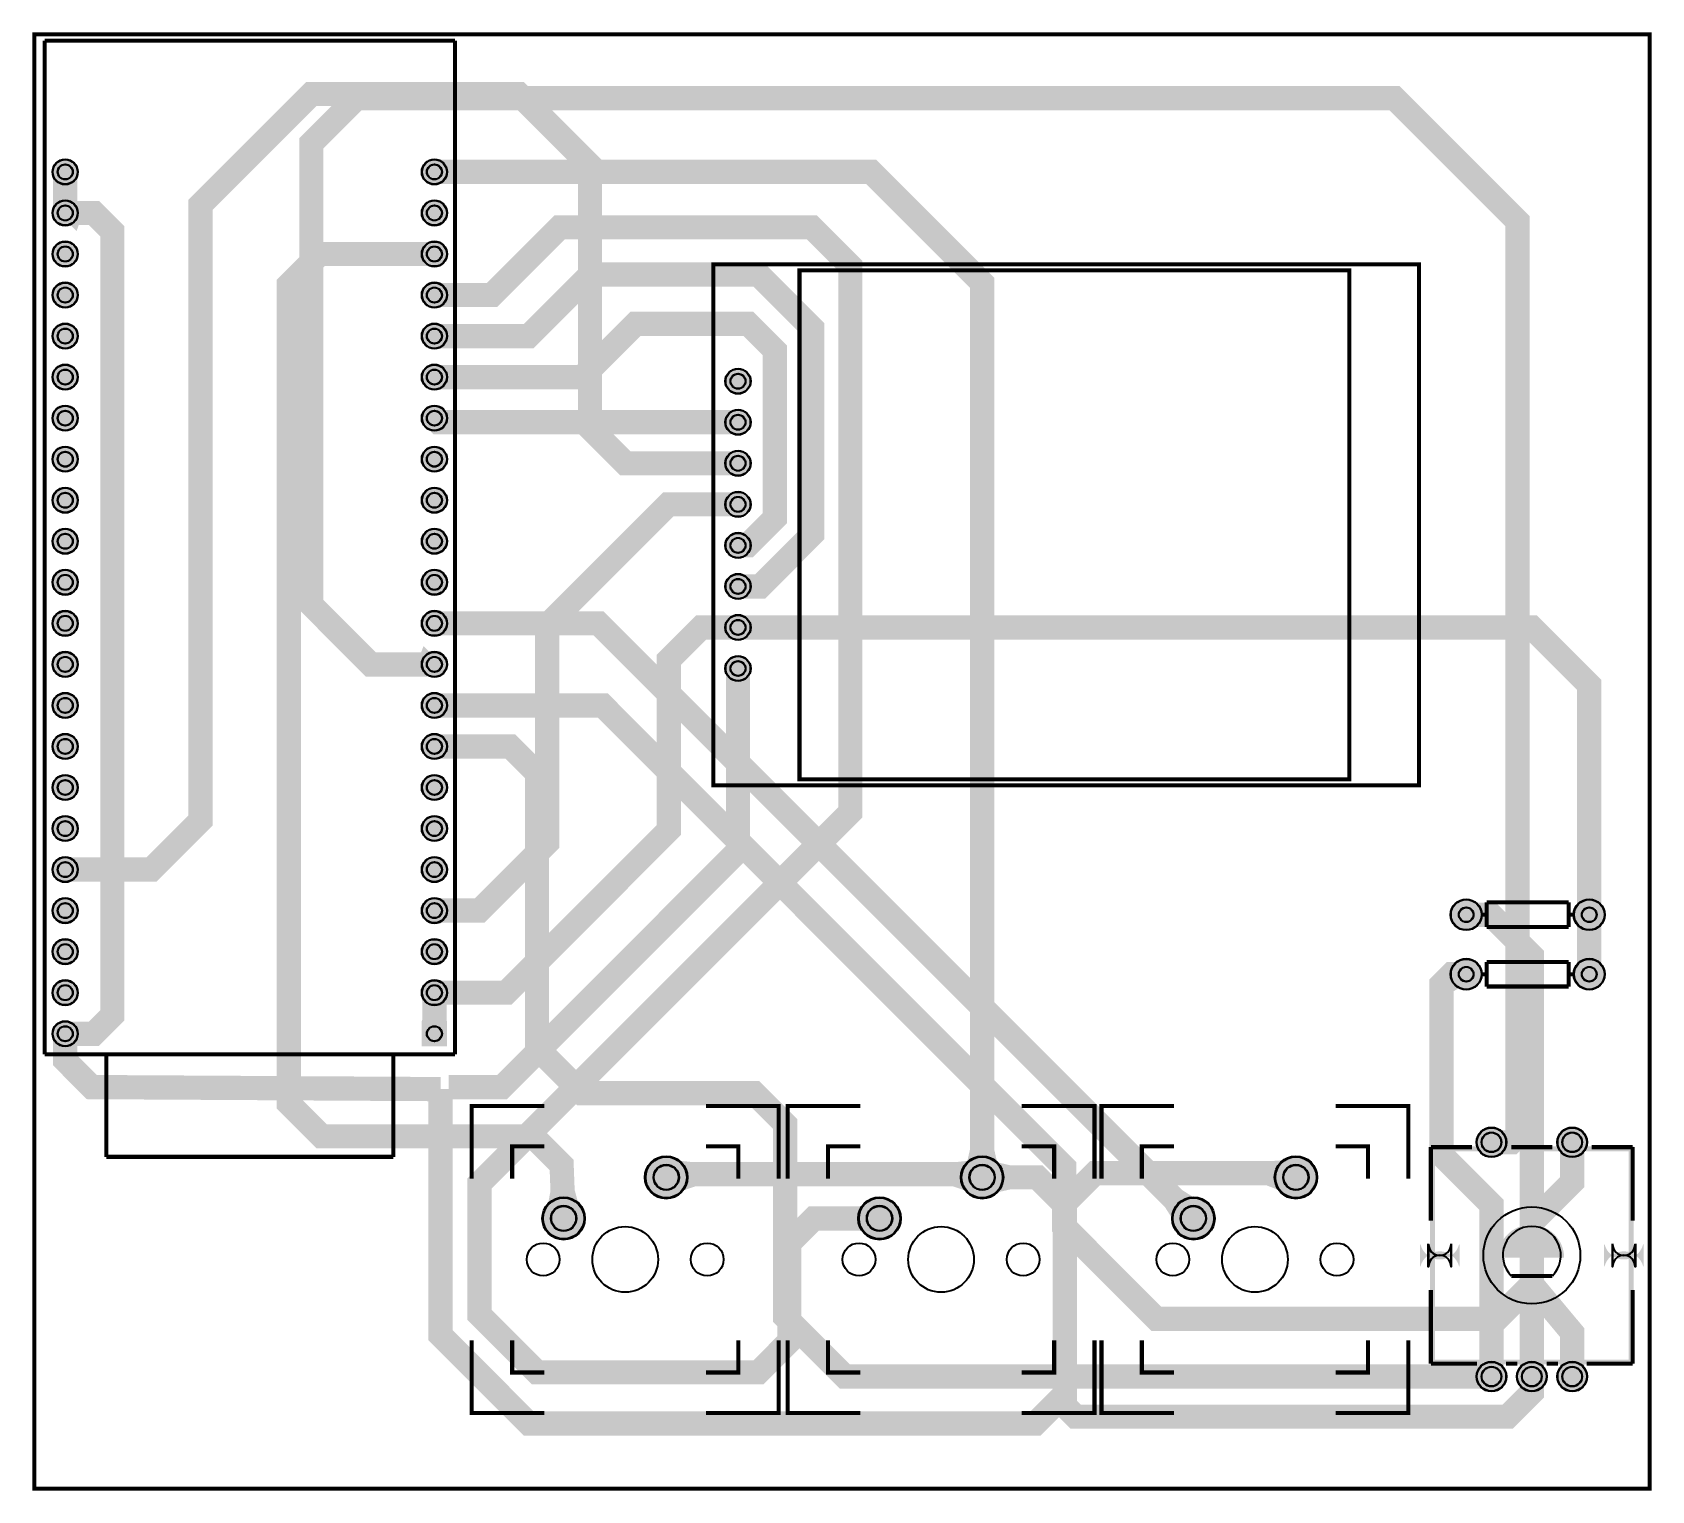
# Model space of a CAD drawing. Header units: millimetres. Extents: x -3 to 97, y -90 to 0.
import ezdxf

# ---------------------------------------------------------------- set-up
doc = ezdxf.new("R2010")
doc.units = ezdxf.units.MM
for name, color, linetype, true_color in [('BoardOutLine', 7, 'Continuous', 0xff00ff), ('BottomLayer', 7, 'Continuous', 0x0000ff), ('BottomSolderMaskLayer', 7, 'Continuous', 0xaa00ff), ('Document', 7, 'Continuous', 0xffffff), ('Multi-Layer', 7, 'Continuous', 0xc0c0c0), ('TopLayer', 7, 'Continuous', 0xff0000), ('TopSilkLayer', 7, 'Continuous', 0xffcc00), ('TopSolderMaskLayer', 7, 'Continuous', 0x800080)]:
    doc.layers.add(name, color=color, linetype=linetype, true_color=true_color)

msp = doc.modelspace()

# ---------------------------------------------------------------- hatches: boundary and pattern name
at = {"layer": 'BottomLayer'}
for points in [[(20.959027178054384, -14.160528321056631), (20.959027178054384, -13.017526035052015), (20.425626111252086, -12.83902717805438), (20.425626111252086, -14.339027178054266)], [(39.75506477012959, -27.11455422910842), (39.75506477012959, -25.97155194310392), (39.221663703327295, -25.79305308610617), (39.221663703327295, -27.29305308610617)], [(21.967058674117425, -37.02057404114805), (21.967058674117425, -35.87757175514355), (22.500459740919496, -35.6990728981458), (22.500459740919496, -37.1990728981458)], [(40.763096266192406, -37.274574549149065), (40.763096266192406, -36.13157226314456), (41.296497332994704, -35.953073406146814), (41.296497332994704, -37.453073406146814)], [(21.967058674117425, -42.10058420116843), (21.967058674117425, -40.957581915163814), (22.500459740919496, -40.77908305816618), (22.500459740919496, -42.279083058166066)], [(21.967058674117425, -44.64058928117856), (21.967058674117425, -43.49758699517395), (22.500459740919496, -43.31908813817631), (22.500459740919496, -44.8190881381762)], [(-0.8929870459741096, -52.260604521209075), (-0.8929870459741096, -51.11760223520446), (-0.3595859791719249, -50.93910337820671), (-0.3595859791719249, -52.43910337820671)], [(85.96579121158243, -55.18796037592074), (85.96579121158243, -53.778257556515086), (86.62365252730524, -53.73310896621797), (86.62365252730524, -55.233108966217856)], [(93.66903733807453, -53.86148844297679), (92.25933451866922, -53.86148844297679), (92.21418592837176, -53.20362712725432), (93.71418592837199, -53.20362712725432)], [(93.66903733807453, -55.10472948945903), (92.25933451866922, -55.10472948945903), (92.21418592837176, -55.76259080518162), (93.71418592837199, -55.76259080518162)], [(93.66903733807453, -57.54449580899154), (92.25933451866922, -57.54449580899154), (92.21418592837176, -56.88663449326896), (93.71418592837199, -56.88663449326896)], [(30.383632207264327, -72.40300228600461), (28.48004064008137, -72.47635763271524), (28.648161036322108, -71.58021590043177), (30.14704851409715, -71.52245872491744)], [(68.53269494538995, -72.01156972313947), (67.18575819151647, -73.35871221742445), (66.70026924053855, -72.58693929387869), (67.76084836169662, -71.52619761239521)], [(92.5828854457709, -82.4733756667514), (91.23288798577596, -82.4741960883922), (91.15750317500647, -81.84424180848362), (92.65750317500647, -81.84332994665988)], [(86.31347218694441, -82.39371856743719), (86.3126543053088, -83.7437185674371), (85.6826085852174, -83.81833629667256), (85.68351790703582, -82.31833629667256)]]:
    msp.add_hatch(color=256, dxfattribs=at).paths.add_polyline_path(points)
at = {"layer": 'BottomSolderMaskLayer'}
for points in [[(-2.184404368808666, -8.509017018034001, 1), (-0.6096012192023663, -8.509017018034001, 1)], [(20.675641351282643, -8.509017018034001, 1), (22.25044450088894, -8.509017018034001, 1)], [(-2.184404368808666, -11.049022098044134, 1), (-0.6096012192023663, -11.049022098044134, 1)], [(20.675641351282643, -11.049022098044134, 1), (22.25044450088894, -11.049022098044134, 1)], [(-2.184404368808666, -13.58902717805438, 1), (-0.6096012192023663, -13.58902717805438, 1)], [(20.675641351282643, -13.58902717805438, 1), (22.25044450088894, -13.58902717805438, 1)], [(-2.184404368808666, -16.129032258064512, 1), (-0.6096012192023663, -16.129032258064512, 1)], [(20.675641351282643, -16.129032258064512, 1), (22.25044450088894, -16.129032258064512, 1)], [(-2.184404368808666, -18.669037338074645, 1), (-0.6096012192023663, -18.669037338074645, 1)], [(20.675641351282643, -18.669037338074645, 1), (22.25044450088894, -18.669037338074645, 1)], [(-2.184404368808666, -21.209042418084778, 1), (-0.6096012192023663, -21.209042418084778, 1)], [(20.675641351282643, -21.209042418084778, 1), (22.25044450088894, -21.209042418084778, 1)], [(39.47167894335785, -21.46304292608579, 1), (41.04648209296415, -21.46304292608579, 1)], [(-2.184404368808666, -23.749047498095024, 1), (-0.6096012192023663, -23.749047498095024, 1)], [(20.675641351282643, -23.749047498095024, 1), (22.25044450088894, -23.749047498095024, 1)], [(39.47167894335785, -24.003048006096037, 1), (41.04648209296415, -24.003048006096037, 1)], [(-2.184404368808666, -26.289052578105156, 1), (-0.6096012192023663, -26.289052578105156, 1)], [(20.675641351282643, -26.289052578105156, 1), (22.25044450088894, -26.289052578105156, 1)], [(39.47167894335785, -26.54305308610617, 1), (41.04648209296415, -26.54305308610617, 1)], [(-2.184404368808666, -28.82905765811529, 1), (-0.6096012192023663, -28.82905765811529, 1)], [(20.675641351282643, -28.82905765811529, 1), (22.25044450088894, -28.82905765811529, 1)], [(39.47167894335785, -29.083058166116302, 1), (41.04648209296415, -29.083058166116302, 1)], [(-2.184404368808666, -31.36906273812542, 1), (-0.6096012192023663, -31.36906273812542, 1)], [(20.675641351282643, -31.36906273812542, 1), (22.25044450088894, -31.36906273812542, 1)], [(39.47167894335785, -31.623063246126435, 1), (41.04648209296415, -31.623063246126435, 1)], [(-2.184404368808666, -33.90906781813567, 1), (-0.6096012192023663, -33.90906781813567, 1)], [(20.675641351282643, -33.90906781813567, 1), (22.25044450088894, -33.90906781813567, 1)], [(39.47167894335785, -34.16306832613668, 1), (41.04648209296415, -34.16306832613668, 1)], [(-2.184404368808666, -36.4490728981458, 1), (-0.6096012192023663, -36.4490728981458, 1)], [(20.675641351282643, -36.4490728981458, 1), (22.25044450088894, -36.4490728981458, 1)], [(39.47167894335785, -36.703073406146814, 1), (41.04648209296415, -36.703073406146814, 1)], [(-2.184404368808666, -38.98907797815593, 1), (-0.6096012192023663, -38.98907797815593, 1)], [(20.675641351282643, -38.98907797815593, 1), (22.25044450088894, -38.98907797815593, 1)], [(39.47167894335785, -39.243078486156946, 1), (41.04648209296415, -39.243078486156946, 1)], [(-2.184404368808666, -41.529083058166066, 1), (-0.6096012192023663, -41.529083058166066, 1)], [(20.675641351282643, -41.529083058166066, 1), (22.25044450088894, -41.529083058166066, 1)], [(-2.184404368808666, -44.06908813817631, 1), (-0.6096012192023663, -44.06908813817631, 1)], [(20.675641351282643, -44.06908813817631, 1), (22.25044450088894, -44.06908813817631, 1)], [(-2.184404368808666, -46.609093218186445, 1), (-0.6096012192023663, -46.609093218186445, 1)], [(20.675641351282643, -46.609093218186445, 1), (22.25044450088894, -46.609093218186445, 1)], [(-2.184404368808666, -49.14909829819658, 1), (-0.6096012192023663, -49.14909829819658, 1)], [(20.675641351282643, -49.14909829819658, 1), (22.25044450088894, -49.14909829819658, 1)], [(-2.184404368808666, -51.68910337820671, 1), (-0.6096012192023663, -51.68910337820671, 1)], [(20.675641351282643, -51.68910337820671, 1), (22.25044450088894, -51.68910337820671, 1)], [(-2.184404368808666, -54.229108458216956, 1), (-0.6096012192023663, -54.229108458216956, 1)], [(20.675641351282643, -54.229108458216956, 1), (22.25044450088894, -54.229108458216956, 1)], [(84.3789687579375, -54.48310896621797, 1), (86.30937261874523, -54.48310896621797, 1)], [(91.99898399796812, -54.48310896621797, 1), (93.92938785877585, -54.48310896621797, 1)], [(-2.184404368808666, -56.76911353822709, 1), (-0.6096012192023663, -56.76911353822709, 1)], [(20.675641351282643, -56.76911353822709, 1), (22.25044450088894, -56.76911353822709, 1)], [(84.3789687579375, -58.166116332232605, 1), (86.30937261874523, -58.166116332232605, 1)], [(91.99898399796812, -58.166116332232605, 1), (93.92938785877585, -58.166116332232605, 1)], [(-2.184404368808666, -59.30911861823722, 1), (-0.6096012192023663, -59.30911861823722, 1)], [(20.675641351282643, -59.30911861823722, 1), (22.25044450088894, -59.30911861823722, 1)], [(-2.184404368808666, -61.849123698247354, 1), (-0.6096012192023663, -61.849123698247354, 1)], [(22.250418254169745, -62.63647277961218), (20.675615104563576, -62.63647277961218), (20.675615104563576, -61.06166963000601), (22.250418254169745, -61.06166963000601)], [(85.9829057658117, -68.5692151384302, 1), (87.83370586741191, -68.5692151384302, 1)], [(90.98290576581147, -68.5692151384302, 1), (92.83370586741168, -68.5692151384302, 1)], [(34.49326898653793, -70.73914147828293, 1), (37.134874269748494, -70.73914147828293, 1)], [(54.05130810261629, -70.73914147828293, 1), (56.692913385826856, -70.73914147828293, 1)], [(73.48234696469397, -70.73914147828293, 1), (76.12395224790454, -70.73914147828293, 1)], [(28.143256286512482, -73.27914655829306, 1), (30.78486156972305, -73.27914655829306, 1)], [(47.701295402590844, -73.27914655829306, 1), (50.34290068580141, -73.27914655829306, 1)], [(67.13233426466853, -73.27914655829306, 1), (69.7739395478791, -73.27914655829306, 1)], [(84.93355346710702, -74.85985722497765, -0.7853981633974483), (82.48275336550681, -74.85985722497765), (82.48275336550681, -76.27857305188297, -0.7853981633974483), (84.93355346710702, -76.27857305188297)], [(96.33360426720857, -74.85985722497765, -0.7853981633974483), (93.88280416560836, -74.85985722497765), (93.88280416560836, -76.27857305188297, -0.7853981633974483), (96.33360426720857, -76.27857305188297)], [(85.9829057658117, -83.06908813817631, 1), (87.83370586741191, -83.06908813817631, 1)], [(88.48277876555747, -83.06908813817631, 1), (90.33357886715768, -83.06908813817631, 1)], [(90.98290576581147, -83.06908813817631, 1), (92.83370586741168, -83.06908813817631, 1)]]:
    msp.add_hatch(color=256, dxfattribs=at).paths.add_polyline_path(points)
at = {"layer": 'Document'}
for points in [[(83.10817881635762, -68.8191516383032), (95.70817881635776, -68.8191516383032), (95.70817881635776, -69.11915163830326), (83.10817881635762, -69.11915163830326)], [(83.10817881635762, -69.11915163830326), (83.10817881635762, -82.3191516383032), (83.40817881635758, -82.3191516383032), (83.40817881635758, -69.11915163830326)], [(95.70817881635776, -69.11915163830326), (95.70817881635776, -82.3191516383032), (95.4081788163578, -82.3191516383032), (95.4081788163578, -69.11915163830326)], [(87.30817881635767, -75.71915163830329), (87.30921090447191, -75.65410937463218), (87.3123061295903, -75.58913260300733), (87.31746137508276, -75.52428674952967), (87.32467145005467, -75.45963710847695), (87.33392909457098, -75.39524877655788), (87.34522498696901, -75.33118658736441), (87.35854775324242, -75.26751504609092), (87.37388397849486, -75.20429826458201), (87.39121822044785, -75.1415998967783), (87.41053302498881, -75.07948307462141), (87.43180894374655, -75.01801034448556), (87.45502455367478, -74.95724360419956), (87.48015647862167, -74.89724404071978), (87.50717941287007, -74.83807206852043), (87.53606614661498, -74.7797872687621), (87.56678759336455, -74.72244832929732), (87.59931281922582, -74.66611298557768), (87.63360907405377, -74.61083796251921), (87.66964182442644, -74.55667891738449), (87.70737478841875, -74.50369038374117), (87.74676997213487, -74.45192571655093), (87.78778770796362, -74.4014370384458), (87.8303866945223, -74.3522751872448), (87.87452403824227, -74.3044896647649), (87.92015529655964, -74.25812858697657), (87.96723452266542, -74.21323863555529), (88.0157143117699, -74.16986501087695), (88.06554584883429, -74.12805138650515), (88.11667895772553, -74.08783986521507), (88.16906215173663, -74.04927093660001), (88.22264268543199, -74.01238343630189), (88.277366607756, -73.97721450690676), (88.33317881635753, -73.94379956054513), (88.39002311307377, -73.91217224323566), (88.44784226051593, -73.88236440100604), (88.50657803970375, -73.85440604782639), (88.56617130868676, -73.82832533538885), (88.62656206209408, -73.80414852475974), (88.68768949155697, -73.78189995993819), (88.74949204693462, -73.76160204334292), (88.81190749829307, -73.7432752132554), (88.8748729985632, -73.72693792323992), (88.9383251468239, -73.71260662356292), (89.00220005214032, -73.70029574462819), (89.0664333978973, -73.69001768244732), (89.13096050656054, -73.68178278615767), (89.19571640480103, -73.67559934760175), (89.26063588891907, -73.67147359297815), (89.32565359049613, -73.66940967657183), (89.39070404221889, -73.66940967657183), (89.45572174379618, -73.67147359297815), (89.52064122791398, -73.67559934760175), (89.5853971261547, -73.68178278615767), (89.64992423481795, -73.69001768244732), (89.71415758057469, -73.70029574462819), (89.77803248589134, -73.71260662356292), (89.84148463415181, -73.72693792323992), (89.90445013442218, -73.7432752132554), (89.96686558578062, -73.7616020433428), (90.02866814115828, -73.78189995993819), (90.08979557062094, -73.80414852475974), (90.15018632402848, -73.82832533538885), (90.20977959301149, -73.85440604782639), (90.26851537219932, -73.88236440100604), (90.32633451964148, -73.91217224323566), (90.38317881635771, -73.94379956054513), (90.43899102495902, -73.97721450690676), (90.49371494728325, -74.01238343630189), (90.54729548097839, -74.04927093660001), (90.59967867498972, -74.08783986521507), (90.65081178388095, -74.12805138650515), (90.70064332094535, -74.16986501087695), (90.74912311004982, -74.21323863555529), (90.7962023361556, -74.25812858697645), (90.84183359447297, -74.3044896647649), (90.88597093819294, -74.3522751872448), (90.9285699247514, -74.4014370384458), (90.96958766058015, -74.45192571655093), (91.00898284429627, -74.50369038374117), (91.04671580828881, -74.55667891738449), (91.08274855866148, -74.61083796251921), (91.1170448134892, -74.66611298557768), (91.14957003935069, -74.72244832929721), (91.18029148610003, -74.77978726876199), (91.20917821984517, -74.83807206852043), (91.23620115409335, -74.89724404071967), (91.26133307904047, -74.95724360419956), (91.2845486889687, -75.01801034448556), (91.30582460772644, -75.07948307462141), (91.32513941226716, -75.1415998967783), (91.34247365422016, -75.20429826458201), (91.35780987947282, -75.26751504609081), (91.37113264574623, -75.3311865873643), (91.38242853814404, -75.39524877655788), (91.39168618266058, -75.45963710847695), (91.39889625763249, -75.52428674952967), (91.40405150312495, -75.58913260300722), (91.40714672824333, -75.65410937463218), (91.40817881635758, -75.71915163830329)], [(83.40817881635758, -82.3191516383032), (95.4081788163578, -82.3191516383032), (95.4081788163578, -82.01915163830324), (83.40817881635758, -82.01915163830324)]]:
    msp.add_hatch(color=256, dxfattribs=at).paths.add_polyline_path(points)
at = {"layer": 'Multi-Layer'}
for points in [[(-2.1590043180085643, -8.509017018034001, 1), (-0.635001270002468, -8.509017018034001, 1)], [(20.701041402082744, -8.509017018034001, 1), (22.225044450088838, -8.509017018034001, 1)], [(-2.1590043180085643, -11.049022098044134, 1), (-0.635001270002468, -11.049022098044134, 1)], [(20.701041402082744, -11.049022098044134, 1), (22.225044450088838, -11.049022098044134, 1)], [(-2.1590043180085643, -13.58902717805438, 1), (-0.635001270002468, -13.58902717805438, 1)], [(20.701041402082744, -13.58902717805438, 1), (22.225044450088838, -13.58902717805438, 1)], [(-2.1590043180085643, -16.129032258064512, 1), (-0.635001270002468, -16.129032258064512, 1)], [(20.701041402082744, -16.129032258064512, 1), (22.225044450088838, -16.129032258064512, 1)], [(-2.1590043180085643, -18.669037338074645, 1), (-0.635001270002468, -18.669037338074645, 1)], [(20.701041402082744, -18.669037338074645, 1), (22.225044450088838, -18.669037338074645, 1)], [(-2.1590043180085643, -21.209042418084778, 1), (-0.635001270002468, -21.209042418084778, 1)], [(20.701041402082744, -21.209042418084778, 1), (22.225044450088838, -21.209042418084778, 1)], [(39.49707899415795, -21.46304292608579, 1), (41.021082042164046, -21.46304292608579, 1)], [(-2.1590043180085643, -23.749047498095024, 1), (-0.635001270002468, -23.749047498095024, 1)], [(20.701041402082744, -23.749047498095024, 1), (22.225044450088838, -23.749047498095024, 1)], [(39.49707899415795, -24.003048006096037, 1), (41.021082042164046, -24.003048006096037, 1)], [(-2.1590043180085643, -26.289052578105156, 1), (-0.635001270002468, -26.289052578105156, 1)], [(20.701041402082744, -26.289052578105156, 1), (22.225044450088838, -26.289052578105156, 1)], [(39.49707899415795, -26.54305308610617, 1), (41.021082042164046, -26.54305308610617, 1)], [(-2.1590043180085643, -28.82905765811529, 1), (-0.635001270002468, -28.82905765811529, 1)], [(20.701041402082744, -28.82905765811529, 1), (22.225044450088838, -28.82905765811529, 1)], [(39.49707899415795, -29.083058166116302, 1), (41.021082042164046, -29.083058166116302, 1)], [(-2.1590043180085643, -31.36906273812542, 1), (-0.635001270002468, -31.36906273812542, 1)], [(20.701041402082744, -31.36906273812542, 1), (22.225044450088838, -31.36906273812542, 1)], [(39.49707899415795, -31.623063246126435, 1), (41.021082042164046, -31.623063246126435, 1)], [(-2.1590043180085643, -33.90906781813567, 1), (-0.635001270002468, -33.90906781813567, 1)], [(20.701041402082744, -33.90906781813567, 1), (22.225044450088838, -33.90906781813567, 1)], [(39.49707899415795, -34.16306832613668, 1), (41.021082042164046, -34.16306832613668, 1)], [(-2.1590043180085643, -36.4490728981458, 1), (-0.635001270002468, -36.4490728981458, 1)], [(20.701041402082744, -36.4490728981458, 1), (22.225044450088838, -36.4490728981458, 1)], [(39.49707899415795, -36.703073406146814, 1), (41.021082042164046, -36.703073406146814, 1)], [(-2.1590043180085643, -38.98907797815593, 1), (-0.635001270002468, -38.98907797815593, 1)], [(20.701041402082744, -38.98907797815593, 1), (22.225044450088838, -38.98907797815593, 1)], [(39.49707899415795, -39.243078486156946, 1), (41.021082042164046, -39.243078486156946, 1)], [(-2.1590043180085643, -41.529083058166066, 1), (-0.635001270002468, -41.529083058166066, 1)], [(20.701041402082744, -41.529083058166066, 1), (22.225044450088838, -41.529083058166066, 1)], [(-2.1590043180085643, -44.06908813817631, 1), (-0.635001270002468, -44.06908813817631, 1)], [(20.701041402082744, -44.06908813817631, 1), (22.225044450088838, -44.06908813817631, 1)], [(-2.1590043180085643, -46.609093218186445, 1), (-0.635001270002468, -46.609093218186445, 1)], [(20.701041402082744, -46.609093218186445, 1), (22.225044450088838, -46.609093218186445, 1)], [(-2.1590043180085643, -49.14909829819658, 1), (-0.635001270002468, -49.14909829819658, 1)], [(20.701041402082744, -49.14909829819658, 1), (22.225044450088838, -49.14909829819658, 1)], [(-2.1590043180085643, -51.68910337820671, 1), (-0.635001270002468, -51.68910337820671, 1)], [(20.701041402082744, -51.68910337820671, 1), (22.225044450088838, -51.68910337820671, 1)], [(-2.1590043180085643, -54.229108458216956, 1), (-0.635001270002468, -54.229108458216956, 1)], [(20.701041402082744, -54.229108458216956, 1), (22.225044450088838, -54.229108458216956, 1)], [(84.4043688087376, -54.48310896621797, 1), (86.28397256794513, -54.48310896621797, 1)], [(92.02438404876823, -54.48310896621797, 1), (93.90398780797575, -54.48310896621797, 1)], [(-2.1590043180085643, -56.76911353822709, 1), (-0.635001270002468, -56.76911353822709, 1)], [(20.701041402082744, -56.76911353822709, 1), (22.225044450088838, -56.76911353822709, 1)], [(84.4043688087376, -58.166116332232605, 1), (86.28397256794513, -58.166116332232605, 1)], [(92.02438404876823, -58.166116332232605, 1), (93.90398780797575, -58.166116332232605, 1)], [(-2.1590043180085643, -59.30911861823722, 1), (-0.635001270002468, -59.30911861823722, 1)], [(20.701041402082744, -59.30911861823722, 1), (22.225044450088838, -59.30911861823722, 1)], [(-2.1590043180085643, -61.849123698247354, 1), (-0.635001270002468, -61.849123698247354, 1)], [(22.2250190500381, -62.61107442214882), (20.70101600203202, -62.61107442214882), (20.70101600203202, -61.08707137414274), (22.2250190500381, -61.08707137414274)], [(86.0083058166118, -68.5692151384302, 1), (87.8083058166118, -68.5692151384302, 1)], [(91.00830581661157, -68.5692151384302, 1), (92.80830581661158, -68.5692151384302, 1)], [(34.54406908813813, -70.73914147828293, 1), (37.08407416814829, -70.73914147828293, 1)], [(54.10210820421649, -70.73914147828293, 1), (56.64211328422665, -70.73914147828293, 1)], [(73.53314706629418, -70.73914147828293, 1), (76.07315214630434, -70.73914147828293, 1)], [(28.194056388112685, -73.27914655829306, 1), (30.734061468122846, -73.27914655829306, 1)], [(47.75209550419105, -73.27914655829306, 1), (50.29210058420121, -73.27914655829306, 1)], [(67.18313436626873, -73.27914655829306, 1), (69.72313944627889, -73.27914655829306, 1)], [(84.90815341630692, -74.86921513843026, -0.7853981633974483), (82.50815341630691, -74.86921513843026), (82.50815341630691, -76.26921513843035, -0.7853981633974483), (84.90815341630692, -76.26921513843035)], [(96.30820421640847, -74.86921513843026, -0.7853981633974483), (93.90820421640846, -74.86921513843026), (93.90820421640846, -76.26921513843035, -0.7853981633974483), (96.30820421640847, -76.26921513843035)], [(86.0083058166118, -83.06908813817631, 1), (87.8083058166118, -83.06908813817631, 1)], [(88.50817881635757, -83.06908813817631, 1), (90.30817881635758, -83.06908813817631, 1)], [(91.00830581661157, -83.06908813817631, 1), (92.80830581661158, -83.06908813817631, 1)]]:
    msp.add_hatch(color=256, dxfattribs=at).paths.add_polyline_path(points)
at = {"layer": 'TopLayer'}
for points in [[(21.967058674117425, -9.080518161036252), (21.967058674117425, -7.93751587503175), (22.500459740919496, -7.759017018034001), (22.500459740919496, -9.259017018034001)], [(-0.8255016510032647, -9.013032766065521), (-1.9685039370078812, -9.013032766065521), (-2.147002794005516, -9.546433832867706), (-0.6470027940056298, -9.546433832867706)], [(-0.8255016510032647, -10.545006350012727), (-1.9685039370078812, -10.545006350012727), (-2.147002794005516, -10.011605283210542), (-0.6470027940056298, -10.011605283210542)], [(-0.7320751841504034, -10.676842773685507), (-1.1108585217170912, -11.755257810515673), (-0.6939141478283091, -12.177767335534668), (-0.14249936499868454, -10.607863855727715)], [(21.967058674117425, -16.700533401066764), (21.967058674117425, -15.557531115062261), (22.500459740919496, -15.379032258064512), (22.500459740919496, -16.879032258064512)], [(21.967058674117425, -19.240538481076896), (21.967058674117425, -18.097536195072394), (22.500459740919496, -17.919037338074645), (22.500459740919496, -19.419037338074645)], [(21.967058674117425, -21.780543561087143), (21.967058674117425, -20.637541275082526), (22.500459740919496, -20.45904241808489), (22.500459740919496, -21.959042418084778)], [(22.091645923291708, -23.318343916687923), (21.811793243586408, -24.4265582931165), (22.279491998983985, -24.753048006095923), (22.65828041656073, -23.253048006096037)], [(39.75506477012959, -24.57454914909829), (39.75506477012959, -23.431546863093672), (39.221663703327295, -23.253048006096037), (39.221663703327295, -24.753048006095923)], [(39.75506477012959, -29.654559309118554), (39.75506477012959, -28.51155702311405), (39.221663703327295, -28.333058166116302), (39.221663703327295, -29.833058166116302)], [(40.93303276606548, -31.978641097282207), (40.52762509525019, -30.909949199898392), (40.93734569469143, -30.486149352298753), (41.52075438150882, -32.02406146812302)], [(40.763096266192406, -34.73456946913893), (40.763096266192406, -33.591567183134316), (41.296497332994704, -33.41306832613668), (41.296497332994704, -34.91306832613657)], [(39.75506477012959, -37.274574549149065), (39.75506477012959, -36.13157226314456), (39.221663703327295, -35.953073406146814), (39.221663703327295, -37.453073406146814)], [(21.199918719837342, -38.273947167894335), (20.78641097282207, -39.3395300990602), (20.19936499873006, -39.37790195580385), (20.79242062484127, -37.84963677927351)], [(40.83058166116325, -39.74709423418847), (39.68757937515875, -39.74709423418847), (39.509080518161, -40.28049530099065), (41.00908051816123, -40.28049530099065)], [(21.967058674117425, -54.80060960121921), (21.967058674117425, -53.65760731521459), (22.500459740919496, -53.479108458216956), (22.500459740919496, -54.97910845821684)], [(84.93460502920993, -59.01197866395728), (84.55613665227338, -57.654030988062004), (83.88048260096525, -57.680142240284454), (84.34284226568457, -59.3391033782068)], [(21.967058674117425, -59.88061976123947), (21.967058674117425, -58.73761747523497), (22.500459740919496, -58.55911861823722), (22.500459740919496, -60.05911861823722)], [(22.03454406908827, -59.81313436626863), (20.89154178308354, -59.81313436626863), (20.71304292608579, -60.15216916433826), (22.21304292608602, -60.15216916433826)], [(-0.8929870459741096, -62.42062484124972), (-0.8929870459741096, -61.2776225552451), (-0.3595859791719249, -61.099123698247354), (-0.3595859791719249, -62.599123698247354)], [(20.701041402082865, -61.087061214122514), (22.225044450088944, -61.087061214122514), (22.21304292608602, -60.717780035560054), (20.71304292608579, -60.717780035560054)], [(-0.8255016510032647, -62.353139446278874), (-1.9685039370078812, -62.353139446278874), (-2.147002794005516, -62.88654051308106), (-0.6470027940056298, -62.88654051308106)], [(87.50406146812293, -67.89458470916941), (87.50324104648212, -69.24458470916943), (88.1331953263907, -69.31996697993395), (88.13410718821433, -67.81996697993395)], [(56.3246761493524, -69.898983997968), (54.41967233934474, -69.89912115824234), (54.622110744221345, -69.01010414020823), (56.12211074422157, -69.00999491998982)], [(92.58324866649741, -69.16451612903222), (91.23324866649727, -69.16451612903222), (91.15824739649474, -69.79451612903233), (92.65824739649474, -69.79451612903233)], [(36.755654051308056, -71.59146558293116), (36.54221234442457, -69.6984556769113), (37.4477749555499, -69.79535433070862), (37.616903733807476, -71.29535433070862)], [(54.64421640843284, -69.6984556769113), (54.43077470154935, -71.59146558293116), (53.56952755905513, -71.29535433070862), (53.738656337312705, -69.79535433070862)], [(56.21229616459232, -69.78660655321312), (56.21222758445515, -71.69161036322078), (57.10123698247389, -71.48914147828293), (57.10129032258078, -69.98914147828293)], [(74.11224790449592, -69.67353314706634), (73.83246380492778, -71.55787909575827), (72.98163576327147, -71.23514097028192), (73.20435102870215, -69.73514097028192)], [(87.5833578867157, -82.4737871475744), (86.2333578867158, -82.4737871475744), (86.15835661671326, -81.84378714757429), (87.65835661671326, -81.84378714757429)], [(90.08317754635505, -82.4737871475744), (88.73318008636011, -82.4737871475744), (88.65817881635758, -81.84378714757429), (90.1581788163578, -81.84378714757429)], [(90.08317754635505, -83.66437388874783), (88.73318008636011, -83.66437388874783), (88.65817881635758, -84.06300482600955), (90.1581788163578, -84.06300482600955)]]:
    msp.add_hatch(color=256, dxfattribs=at).paths.add_polyline_path(points)
at = {"layer": 'TopSolderMaskLayer'}
for points in [[(-2.184404368808666, -8.509017018034001, 1), (-0.6096012192023663, -8.509017018034001, 1)], [(20.675641351282643, -8.509017018034001, 1), (22.25044450088894, -8.509017018034001, 1)], [(-2.184404368808666, -11.049022098044134, 1), (-0.6096012192023663, -11.049022098044134, 1)], [(20.675641351282643, -11.049022098044134, 1), (22.25044450088894, -11.049022098044134, 1)], [(-2.184404368808666, -13.58902717805438, 1), (-0.6096012192023663, -13.58902717805438, 1)], [(20.675641351282643, -13.58902717805438, 1), (22.25044450088894, -13.58902717805438, 1)], [(-2.184404368808666, -16.129032258064512, 1), (-0.6096012192023663, -16.129032258064512, 1)], [(20.675641351282643, -16.129032258064512, 1), (22.25044450088894, -16.129032258064512, 1)], [(-2.184404368808666, -18.669037338074645, 1), (-0.6096012192023663, -18.669037338074645, 1)], [(20.675641351282643, -18.669037338074645, 1), (22.25044450088894, -18.669037338074645, 1)], [(-2.184404368808666, -21.209042418084778, 1), (-0.6096012192023663, -21.209042418084778, 1)], [(20.675641351282643, -21.209042418084778, 1), (22.25044450088894, -21.209042418084778, 1)], [(39.47167894335785, -21.46304292608579, 1), (41.04648209296415, -21.46304292608579, 1)], [(-2.184404368808666, -23.749047498095024, 1), (-0.6096012192023663, -23.749047498095024, 1)], [(20.675641351282643, -23.749047498095024, 1), (22.25044450088894, -23.749047498095024, 1)], [(39.47167894335785, -24.003048006096037, 1), (41.04648209296415, -24.003048006096037, 1)], [(-2.184404368808666, -26.289052578105156, 1), (-0.6096012192023663, -26.289052578105156, 1)], [(20.675641351282643, -26.289052578105156, 1), (22.25044450088894, -26.289052578105156, 1)], [(39.47167894335785, -26.54305308610617, 1), (41.04648209296415, -26.54305308610617, 1)], [(-2.184404368808666, -28.82905765811529, 1), (-0.6096012192023663, -28.82905765811529, 1)], [(20.675641351282643, -28.82905765811529, 1), (22.25044450088894, -28.82905765811529, 1)], [(39.47167894335785, -29.083058166116302, 1), (41.04648209296415, -29.083058166116302, 1)], [(-2.184404368808666, -31.36906273812542, 1), (-0.6096012192023663, -31.36906273812542, 1)], [(20.675641351282643, -31.36906273812542, 1), (22.25044450088894, -31.36906273812542, 1)], [(39.47167894335785, -31.623063246126435, 1), (41.04648209296415, -31.623063246126435, 1)], [(-2.184404368808666, -33.90906781813567, 1), (-0.6096012192023663, -33.90906781813567, 1)], [(20.675641351282643, -33.90906781813567, 1), (22.25044450088894, -33.90906781813567, 1)], [(39.47167894335785, -34.16306832613668, 1), (41.04648209296415, -34.16306832613668, 1)], [(-2.184404368808666, -36.4490728981458, 1), (-0.6096012192023663, -36.4490728981458, 1)], [(20.675641351282643, -36.4490728981458, 1), (22.25044450088894, -36.4490728981458, 1)], [(39.47167894335785, -36.703073406146814, 1), (41.04648209296415, -36.703073406146814, 1)], [(-2.184404368808666, -38.98907797815593, 1), (-0.6096012192023663, -38.98907797815593, 1)], [(20.675641351282643, -38.98907797815593, 1), (22.25044450088894, -38.98907797815593, 1)], [(39.47167894335785, -39.243078486156946, 1), (41.04648209296415, -39.243078486156946, 1)], [(-2.184404368808666, -41.529083058166066, 1), (-0.6096012192023663, -41.529083058166066, 1)], [(20.675641351282643, -41.529083058166066, 1), (22.25044450088894, -41.529083058166066, 1)], [(-2.184404368808666, -44.06908813817631, 1), (-0.6096012192023663, -44.06908813817631, 1)], [(20.675641351282643, -44.06908813817631, 1), (22.25044450088894, -44.06908813817631, 1)], [(-2.184404368808666, -46.609093218186445, 1), (-0.6096012192023663, -46.609093218186445, 1)], [(20.675641351282643, -46.609093218186445, 1), (22.25044450088894, -46.609093218186445, 1)], [(-2.184404368808666, -49.14909829819658, 1), (-0.6096012192023663, -49.14909829819658, 1)], [(20.675641351282643, -49.14909829819658, 1), (22.25044450088894, -49.14909829819658, 1)], [(-2.184404368808666, -51.68910337820671, 1), (-0.6096012192023663, -51.68910337820671, 1)], [(20.675641351282643, -51.68910337820671, 1), (22.25044450088894, -51.68910337820671, 1)], [(-2.184404368808666, -54.229108458216956, 1), (-0.6096012192023663, -54.229108458216956, 1)], [(20.675641351282643, -54.229108458216956, 1), (22.25044450088894, -54.229108458216956, 1)], [(84.3789687579375, -54.48310896621797, 1), (86.30937261874523, -54.48310896621797, 1)], [(91.99898399796812, -54.48310896621797, 1), (93.92938785877585, -54.48310896621797, 1)], [(-2.184404368808666, -56.76911353822709, 1), (-0.6096012192023663, -56.76911353822709, 1)], [(20.675641351282643, -56.76911353822709, 1), (22.25044450088894, -56.76911353822709, 1)], [(84.3789687579375, -58.166116332232605, 1), (86.30937261874523, -58.166116332232605, 1)], [(91.99898399796812, -58.166116332232605, 1), (93.92938785877585, -58.166116332232605, 1)], [(-2.184404368808666, -59.30911861823722, 1), (-0.6096012192023663, -59.30911861823722, 1)], [(20.675641351282643, -59.30911861823722, 1), (22.25044450088894, -59.30911861823722, 1)], [(-2.184404368808666, -61.849123698247354, 1), (-0.6096012192023663, -61.849123698247354, 1)], [(22.250418254169745, -62.63647277961218), (20.675615104563576, -62.63647277961218), (20.675615104563576, -61.06166963000601), (22.250418254169745, -61.06166963000601)], [(85.9829057658117, -68.5692151384302, 1), (87.83370586741191, -68.5692151384302, 1)], [(90.98290576581147, -68.5692151384302, 1), (92.83370586741168, -68.5692151384302, 1)], [(34.49326898653793, -70.73914147828293, 1), (37.134874269748494, -70.73914147828293, 1)], [(54.05130810261629, -70.73914147828293, 1), (56.692913385826856, -70.73914147828293, 1)], [(73.48234696469397, -70.73914147828293, 1), (76.12395224790454, -70.73914147828293, 1)], [(28.143256286512482, -73.27914655829306, 1), (30.78486156972305, -73.27914655829306, 1)], [(47.701295402590844, -73.27914655829306, 1), (50.34290068580141, -73.27914655829306, 1)], [(67.13233426466853, -73.27914655829306, 1), (69.7739395478791, -73.27914655829306, 1)], [(84.93355346710702, -74.85985722497765, -0.7853981633974483), (82.48275336550681, -74.85985722497765), (82.48275336550681, -76.27857305188297, -0.7853981633974483), (84.93355346710702, -76.27857305188297)], [(96.33360426720857, -74.85985722497765, -0.7853981633974483), (93.88280416560836, -74.85985722497765), (93.88280416560836, -76.27857305188297, -0.7853981633974483), (96.33360426720857, -76.27857305188297)], [(85.9829057658117, -83.06908813817631, 1), (87.83370586741191, -83.06908813817631, 1)], [(88.48277876555747, -83.06908813817631, 1), (90.33357886715768, -83.06908813817631, 1)], [(90.98290576581147, -83.06908813817631, 1), (92.83370586741168, -83.06908813817631, 1)]]:
    msp.add_hatch(color=256, dxfattribs=at).paths.add_polyline_path(points)

# ---------------------------------------------------------------- linework, layer by layer
at = {"layer": 'BoardOutLine', "const_width": 0.25400050800101603}
msp.add_lwpolyline([(-3.3020066040131724, 0), (96.69799339598671, 0), (96.69799339598671, -90), (-3.3020066040131724, -90), (-3.3020066040131724, 0)], close=True, dxfattribs=at)
at = {"layer": 'BottomLayer', "const_width": 1.5000000000000002}
for points in [[(-1.397002794005516, -51.68910337820671), (3.9370078740157624, -51.68910337820671), (6.9850139700279215, -48.64109728219455), (6.9850139700279215, -10.541021082042107), (13.843027686055393, -3.683007366014749), (26.670053340106733, -3.683007366014749), (31.097282194564514, -8.110236220472416), (31.097282194564514, -24.366268732537378), (33.27406654813308, -26.54305308610617), (40.259080518161, -26.54305308610617)], [(21.46304292608579, -13.58902717805438), (14.35102870205742, -13.58902717805438), (12.446024892049763, -15.494030988061922), (12.446024892049763, -66.16713233426469), (14.47802895605787, -68.1991363982728), (27.559055118110336, -68.1991363982728), (29.337058674117316, -69.97713995427989), (29.464058928117765, -73.27914655829306)], [(68.45313690627381, -73.27914655829306), (31.62306324612655, -36.4490728981458), (21.46304292608579, -36.4490728981458)], [(40.259080518161, -36.703073406146814), (89.40817881635758, -36.703073406146814), (92.96418592837199, -40.259080518161), (92.96418592837199, -54.48310896621797)], [(89.40817881635758, -77.35585471170941), (87.26187452374916, -79.50215900431806), (66.1671323342648, -79.50215900431806), (60.45212090424184, -73.78714757429509), (60.45212090424184, -70.10414020828046), (31.877063754127448, -41.529083058166066), (21.46304292608579, -41.529083058166066)], [(86.90881381762756, -83.06832613665222), (46.873253746507544, -83.06832613665222), (43.18008636017271, -79.3751587503175), (43.18008636017271, -67.43713487426976), (41.27508255016505, -65.5321310642621), (30.607061214122496, -65.5321310642621), (27.813055626111236, -62.73812547625096), (27.813055626111236, -45.72009144018284), (26.162052324104707, -44.06908813817631), (21.46304292608579, -44.06908813817631)], [(89.40817881635758, -77.35585471170941), (89.40817881635758, -57.0231140462281), (86.86817373634744, -54.48310896621797), (85.34417068834136, -54.48310896621797)], [(92.96418592837199, -54.48310896621797), (92.96418592837199, -58.166116332232605)], [(91.90754381508759, -83.06832613665222), (91.90754381508759, -80.35052070104143), (89.40817881635758, -77.35585471170941)]]:
    msp.add_lwpolyline(points, dxfattribs=at)
at = {"layer": 'BottomSolderMaskLayer'}
for points in [[(82.99333672000685, -74.85985722497765), (82.99333672000685, -76.27857305188297)], [(84.42297011260698, -74.85985722497765), (84.42297011260698, -76.27857305188297)], [(94.3933875201084, -74.85985722497765), (94.3933875201084, -76.27857305188297)], [(95.82302091270853, -74.85985722497765), (95.82302091270853, -76.27857305188297)]]:
    msp.add_lwpolyline(points, close=True, dxfattribs=at)
for centre, radius in [((-1.397002794005516, -8.509017018034001), 0.7874015748031498), ((21.46304292608579, -8.509017018034001), 0.7874015748031498), ((-1.3969773939546712, -8.508966217932425), 0.47244094488188987), ((21.463017526034946, -8.508966217932425), 0.47244094488188987), ((-1.397002794005516, -11.049022098044134), 0.7874015748031498), ((-1.3969773939546712, -11.048971297942558), 0.47244094488188987), ((21.46304292608579, -11.049022098044134), 0.7874015748031498), ((21.463017526034946, -11.048971297942558), 0.47244094488188987), ((-1.397002794005516, -13.58902717805438), 0.7874015748031498), ((21.46304292608579, -13.58902717805438), 0.7874015748031498), ((-1.3969773939546712, -13.588976377952804), 0.47244094488188987), ((21.463017526034946, -13.588976377952804), 0.47244094488188987), ((-1.397002794005516, -16.129032258064512), 0.7874015748031498), ((-1.3969773939546712, -16.128981457962936), 0.47244094488188987), ((21.46304292608579, -16.129032258064512), 0.7874015748031498), ((21.463017526034946, -16.128981457962936), 0.47244094488188987), ((-1.397002794005516, -18.669037338074645), 0.7874015748031498), ((21.46304292608579, -18.669037338074645), 0.7874015748031498), ((-1.3969773939546712, -18.66898653797307), 0.47244094488188987), ((21.463017526034946, -18.66898653797307), 0.47244094488188987), ((-1.397002794005516, -21.209042418084778), 0.7874015748031498), ((-1.3969773939546712, -21.2089916179832), 0.47244094488188987), ((21.46304292608579, -21.209042418084778), 0.7874015748031498), ((21.463017526034946, -21.2089916179832), 0.47244094488188987), ((40.259080518161, -21.46304292608579), 0.7874015748031498), ((40.259080518161, -21.46304292608579), 0.47244094488188987), ((-1.397002794005516, -23.749047498095024), 0.7874015748031498), ((21.46304292608579, -23.749047498095024), 0.7874015748031498), ((-1.3969773939546712, -23.748996697993448), 0.47244094488188987), ((21.463017526034946, -23.748996697993448), 0.47244094488188987), ((40.259080518161, -24.003048006096037), 0.7874015748031498), ((40.259080518161, -24.003048006096037), 0.47244094488188987), ((-1.397002794005516, -26.289052578105156), 0.7874015748031498), ((-1.3969773939546712, -26.28900177800358), 0.47244094488188987), ((21.46304292608579, -26.289052578105156), 0.7874015748031498), ((21.463017526034946, -26.28900177800358), 0.47244094488188987), ((40.259080518161, -26.54305308610617), 0.7874015748031498), ((40.259080518161, -26.54305308610617), 0.47244094488188987), ((-1.397002794005516, -28.82905765811529), 0.7874015748031498), ((21.46304292608579, -28.82905765811529), 0.7874015748031498), ((-1.3969773939546712, -28.829006858013713), 0.47244094488188987), ((21.463017526034946, -28.829006858013713), 0.47244094488188987), ((40.259080518161, -29.083058166116302), 0.7874015748031498), ((40.259080518161, -29.083058166116302), 0.47244094488188987), ((-1.397002794005516, -31.36906273812542), 0.7874015748031498), ((-1.3969773939546712, -31.369011938023846), 0.47244094488188987), ((21.46304292608579, -31.36906273812542), 0.7874015748031498), ((21.463017526034946, -31.369011938023846), 0.47244094488188987), ((40.259080518161, -31.623063246126435), 0.7874015748031498), ((40.259080518161, -31.623063246126435), 0.47244094488188987), ((-1.397002794005516, -33.90906781813567), 0.7874015748031498), ((-1.3969773939546712, -33.90901701803409), 0.47244094488188987), ((21.46304292608579, -33.90906781813567), 0.7874015748031498), ((21.463017526034946, -33.90901701803409), 0.47244094488188987), ((40.259080518161, -34.16306832613668), 0.7874015748031498), ((40.259080518161, -34.16306832613668), 0.47244094488188987), ((-1.397002794005516, -36.4490728981458), 0.7874015748031498), ((-1.3969773939546712, -36.449022098044225), 0.47244094488188987), ((21.46304292608579, -36.4490728981458), 0.7874015748031498), ((21.463017526034946, -36.449022098044225), 0.47244094488188987), ((40.259080518161, -36.703073406146814), 0.7874015748031498), ((40.259080518161, -36.703073406146814), 0.47244094488188987), ((-1.397002794005516, -38.98907797815593), 0.7874015748031498), ((-1.3969773939546712, -38.98902717805436), 0.47244094488188987), ((21.46304292608579, -38.98907797815593), 0.7874015748031498), ((21.463017526034946, -38.98902717805436), 0.47244094488188987), ((40.259080518161, -39.243078486156946), 0.7874015748031498), ((40.259080518161, -39.243078486156946), 0.47244094488188987), ((-1.397002794005516, -41.529083058166066), 0.7874015748031498), ((-1.3969773939546712, -41.52903225806449), 0.47244094488188987), ((21.46304292608579, -41.529083058166066), 0.7874015748031498), ((21.463017526034946, -41.52903225806449), 0.47244094488188987), ((-1.397002794005516, -44.06908813817631), 0.7874015748031498), ((-1.3969773939546712, -44.06903733807462), 0.47244094488188987), ((21.46304292608579, -44.06908813817631), 0.7874015748031498), ((21.463017526034946, -44.06903733807462), 0.47244094488188987), ((-1.397002794005516, -46.609093218186445), 0.7874015748031498), ((21.46304292608579, -46.609093218186445), 0.7874015748031498), ((-1.3969773939546712, -46.60904241808487), 0.47244094488188987), ((21.463017526034946, -46.60904241808487), 0.47244094488188987), ((-1.397002794005516, -49.14909829819658), 0.7874015748031498), ((-1.3969773939546712, -49.149047498095), 0.47244094488188987), ((21.46304292608579, -49.14909829819658), 0.7874015748031498), ((21.463017526034946, -49.149047498095), 0.47244094488188987), ((-1.397002794005516, -51.68910337820671), 0.7874015748031498), ((21.46304292608579, -51.68910337820671), 0.7874015748031498), ((-1.3969773939546712, -51.689052578105134), 0.47244094488188987), ((21.463017526034946, -51.689052578105134), 0.47244094488188987), ((-1.397002794005516, -54.229108458216956), 0.7874015748031498), ((-1.3969773939546712, -54.229057658115266), 0.47244094488188987), ((21.46304292608579, -54.229108458216956), 0.7874015748031498), ((21.463017526034946, -54.229057658115266), 0.47244094488188987), ((85.34417068834136, -54.48310896621797), 0.9652019304038612), ((85.34417068834136, -54.48310896621797), 0.4617317342742795), ((92.96418592837199, -54.48310896621797), 0.9652019304038612), ((92.96418592837199, -54.48310896621797), 0.4617317342742795), ((-1.397002794005516, -56.76911353822709), 0.7874015748031498), ((21.46304292608579, -56.76911353822709), 0.7874015748031498), ((-1.3969773939546712, -56.76906273812551), 0.47244094488188987), ((21.463017526034946, -56.76906273812551), 0.47244094488188987), ((85.34417068834136, -58.166116332232605), 0.9652019304038612), ((85.34417068834136, -58.166116332232605), 0.4617317342742795), ((92.96418592837199, -58.166116332232605), 0.9652019304038612), ((92.96418592837199, -58.166116332232605), 0.4617317342742795), ((-1.397002794005516, -59.30911861823722), 0.7874015748031498), ((-1.3969773939546712, -59.309067818135645), 0.47244094488188987), ((21.46304292608579, -59.30911861823722), 0.7874015748031498), ((21.463017526034946, -59.309067818135645), 0.47244094488188987), ((-1.397002794005516, -61.849123698247354), 0.7874015748031498), ((-1.3969773939546712, -61.84907289814578), 0.47244094488188987), ((21.463017526034946, -61.84907289814578), 0.47244094488188987), ((86.9083058166118, -68.5692151384302), 0.9254000508001016), ((86.9083058166118, -68.5692151384302), 0.6169333672000678), ((91.90830581661157, -68.5692151384302), 0.9254000508001016), ((91.90830581661157, -68.5692151384302), 0.6169333672000678), ((35.81407162814321, -70.73914147828293), 1.320802641605283), ((35.81397002794006, -70.73911607823209), 0.7924815849631699), ((55.37211074422157, -70.73914147828293), 1.320802641605283), ((55.37200914401842, -70.73911607823209), 0.7924815849631699), ((74.80314960629926, -70.73914147828293), 1.320802641605283), ((74.8030480060961, -70.73911607823209), 0.7924815849631699), ((29.464058928117765, -73.27914655829306), 1.320802641605283), ((49.02209804419613, -73.27914655829306), 1.320802641605283), ((68.45313690627381, -73.27914655829306), 1.320802641605283), ((29.463957327914613, -73.27912115824222), 0.7924815849631699), ((49.021996443992975, -73.27912115824222), 0.7924815849631699), ((68.45303530607066, -73.27912115824222), 0.7924815849631699), ((86.9083058166118, -83.06908813817631), 0.9254000508001016), ((89.40817881635758, -83.06908813817631), 0.9254000508001016), ((91.90830581661157, -83.06908813817631), 0.9254000508001016), ((86.9083058166118, -83.06908813817631), 0.6169333672000678), ((89.40817881635758, -83.06908813817631), 0.6169333672000678), ((91.90830581661157, -83.06908813817631), 0.6169333672000678)]:
    msp.add_circle(centre, radius, dxfattribs=at)
for centre, start, end in [((83.70815341630691, -74.85985722497765), 180, 0), ((95.10820421640847, -74.85985722497765), 180, 0), ((83.70815341630691, -76.27857305188297), 0, 180), ((95.10820421640847, -76.27857305188297), 0, 180)]:
    msp.add_arc(centre, 0.7148166963000593, start, end, dxfattribs=at)
at = {"layer": 'Document', "const_width": 0.25400050800101603}
for points in [[(28.273914147828464, -66.31910083820173), (23.77401574803139, -66.31910083820173), (23.77401574803139, -70.81912623825247)], [(38.27393954787908, -66.31910083820173), (42.774015748031616, -66.31910083820173), (42.774015748031616, -70.81912623825247)], [(47.8319532639066, -66.31910083820173), (43.33205486410975, -66.31910083820173), (43.33205486410975, -70.81912623825247)], [(57.83197866395744, -66.31910083820173), (62.33205486410998, -66.31910083820173), (62.33205486410998, -70.81912623825247)], [(67.26299212598428, -66.31910083820173), (62.763093726187435, -66.31910083820173), (62.763093726187435, -70.81912623825247)], [(77.26301752603513, -66.31910083820173), (81.76309372618766, -66.31910083820173), (81.76309372618766, -70.81912623825247)], [(23.77401574803139, -80.81915163830331), (23.77401574803139, -85.31910083820162), (28.273914147828464, -85.31910083820162)], [(38.27393954787908, -85.31910083820162), (42.774015748031616, -85.31910083820162), (42.774015748031616, -80.81915163830331)], [(43.33205486410975, -80.81915163830331), (43.33205486410975, -85.31910083820162), (47.8319532639066, -85.31910083820162)], [(57.83197866395744, -85.31910083820162), (62.33205486410998, -85.31910083820162), (62.33205486410998, -80.81915163830331)], [(62.763093726187435, -80.81915163830331), (62.763093726187435, -85.31910083820162), (67.26299212598428, -85.31910083820162)], [(77.26301752603513, -85.31910083820162), (81.76309372618766, -85.31910083820162), (81.76309372618766, -80.81915163830331)]]:
    msp.add_lwpolyline(points, dxfattribs=at)
at = {"layer": 'Multi-Layer'}
for points in [[(83.00815341630691, -74.86921513843026), (83.00815341630691, -76.26921513843035)], [(84.40815341630692, -74.86921513843026), (84.40815341630692, -76.26921513843035)], [(94.40820421640846, -74.86921513843026), (94.40820421640846, -76.26921513843035)], [(95.80820421640847, -74.86921513843026), (95.80820421640847, -76.26921513843035)]]:
    msp.add_lwpolyline(points, close=True, dxfattribs=at)
for centre, radius in [((-1.397002794005516, -8.509017018034001), 0.7620015240030481), ((21.46304292608579, -8.509017018034001), 0.7620015240030481), ((-1.3969773939546712, -8.508966217932425), 0.45720091440182886), ((21.463017526034946, -8.508966217932425), 0.45720091440182886), ((-1.397002794005516, -11.049022098044134), 0.7620015240030481), ((-1.3969773939546712, -11.048971297942558), 0.45720091440182886), ((21.46304292608579, -11.049022098044134), 0.7620015240030481), ((21.463017526034946, -11.048971297942558), 0.45720091440182886), ((-1.397002794005516, -13.58902717805438), 0.7620015240030481), ((21.46304292608579, -13.58902717805438), 0.7620015240030481), ((-1.3969773939546712, -13.588976377952804), 0.45720091440182886), ((21.463017526034946, -13.588976377952804), 0.45720091440182886), ((-1.397002794005516, -16.129032258064512), 0.7620015240030481), ((-1.3969773939546712, -16.128981457962936), 0.45720091440182886), ((21.46304292608579, -16.129032258064512), 0.7620015240030481), ((21.463017526034946, -16.128981457962936), 0.45720091440182886), ((-1.397002794005516, -18.669037338074645), 0.7620015240030481), ((21.46304292608579, -18.669037338074645), 0.7620015240030481), ((-1.3969773939546712, -18.66898653797307), 0.45720091440182886), ((21.463017526034946, -18.66898653797307), 0.45720091440182886), ((-1.397002794005516, -21.209042418084778), 0.7620015240030481), ((-1.3969773939546712, -21.2089916179832), 0.45720091440182886), ((21.46304292608579, -21.209042418084778), 0.7620015240030481), ((21.463017526034946, -21.2089916179832), 0.45720091440182886), ((40.259080518161, -21.46304292608579), 0.7620015240030481), ((40.259080518161, -21.46304292608579), 0.45720091440182886), ((-1.397002794005516, -23.749047498095024), 0.7620015240030481), ((21.46304292608579, -23.749047498095024), 0.7620015240030481), ((-1.3969773939546712, -23.748996697993448), 0.45720091440182886), ((21.463017526034946, -23.748996697993448), 0.45720091440182886), ((40.259080518161, -24.003048006096037), 0.7620015240030481), ((40.259080518161, -24.003048006096037), 0.45720091440182886), ((-1.397002794005516, -26.289052578105156), 0.7620015240030481), ((-1.3969773939546712, -26.28900177800358), 0.45720091440182886), ((21.46304292608579, -26.289052578105156), 0.7620015240030481), ((21.463017526034946, -26.28900177800358), 0.45720091440182886), ((40.259080518161, -26.54305308610617), 0.7620015240030481), ((40.259080518161, -26.54305308610617), 0.45720091440182886), ((-1.397002794005516, -28.82905765811529), 0.7620015240030481), ((21.46304292608579, -28.82905765811529), 0.7620015240030481), ((-1.3969773939546712, -28.829006858013713), 0.45720091440182886), ((21.463017526034946, -28.829006858013713), 0.45720091440182886), ((40.259080518161, -29.083058166116302), 0.7620015240030481), ((40.259080518161, -29.083058166116302), 0.45720091440182886), ((-1.397002794005516, -31.36906273812542), 0.7620015240030481), ((-1.3969773939546712, -31.369011938023846), 0.45720091440182886), ((21.46304292608579, -31.36906273812542), 0.7620015240030481), ((21.463017526034946, -31.369011938023846), 0.45720091440182886), ((40.259080518161, -31.623063246126435), 0.7620015240030481), ((40.259080518161, -31.623063246126435), 0.45720091440182886), ((-1.397002794005516, -33.90906781813567), 0.7620015240030481), ((-1.3969773939546712, -33.90901701803409), 0.45720091440182886), ((21.46304292608579, -33.90906781813567), 0.7620015240030481), ((21.463017526034946, -33.90901701803409), 0.45720091440182886), ((40.259080518161, -34.16306832613668), 0.7620015240030481), ((40.259080518161, -34.16306832613668), 0.45720091440182886), ((-1.397002794005516, -36.4490728981458), 0.7620015240030481), ((-1.3969773939546712, -36.449022098044225), 0.45720091440182886), ((21.46304292608579, -36.4490728981458), 0.7620015240030481), ((21.463017526034946, -36.449022098044225), 0.45720091440182886), ((40.259080518161, -36.703073406146814), 0.7620015240030481), ((40.259080518161, -36.703073406146814), 0.45720091440182886), ((-1.397002794005516, -38.98907797815593), 0.7620015240030481), ((-1.3969773939546712, -38.98902717805436), 0.45720091440182886), ((21.46304292608579, -38.98907797815593), 0.7620015240030481), ((21.463017526034946, -38.98902717805436), 0.45720091440182886), ((40.259080518161, -39.243078486156946), 0.7620015240030481), ((40.259080518161, -39.243078486156946), 0.45720091440182886), ((-1.397002794005516, -41.529083058166066), 0.7620015240030481), ((-1.3969773939546712, -41.52903225806449), 0.45720091440182886), ((21.46304292608579, -41.529083058166066), 0.7620015240030481), ((21.463017526034946, -41.52903225806449), 0.45720091440182886), ((-1.397002794005516, -44.06908813817631), 0.7620015240030481), ((-1.3969773939546712, -44.06903733807462), 0.45720091440182886), ((21.46304292608579, -44.06908813817631), 0.7620015240030481), ((21.463017526034946, -44.06903733807462), 0.45720091440182886), ((-1.397002794005516, -46.609093218186445), 0.7620015240030481), ((21.46304292608579, -46.609093218186445), 0.7620015240030481), ((-1.3969773939546712, -46.60904241808487), 0.45720091440182886), ((21.463017526034946, -46.60904241808487), 0.45720091440182886), ((-1.397002794005516, -49.14909829819658), 0.7620015240030481), ((-1.3969773939546712, -49.149047498095), 0.45720091440182886), ((21.46304292608579, -49.14909829819658), 0.7620015240030481), ((21.463017526034946, -49.149047498095), 0.45720091440182886), ((-1.397002794005516, -51.68910337820671), 0.7620015240030481), ((21.46304292608579, -51.68910337820671), 0.7620015240030481), ((-1.3969773939546712, -51.689052578105134), 0.45720091440182886), ((21.463017526034946, -51.689052578105134), 0.45720091440182886), ((-1.397002794005516, -54.229108458216956), 0.7620015240030481), ((-1.3969773939546712, -54.229057658115266), 0.45720091440182886), ((21.46304292608579, -54.229108458216956), 0.7620015240030481), ((21.463017526034946, -54.229057658115266), 0.45720091440182886), ((85.34417068834136, -54.48310896621797), 0.9398018796037594), ((85.34417068834136, -54.48310896621797), 0.4495808991617984), ((92.96418592837199, -54.48310896621797), 0.9398018796037594), ((92.96418592837199, -54.48310896621797), 0.4495808991617984), ((-1.397002794005516, -56.76911353822709), 0.7620015240030481), ((21.46304292608579, -56.76911353822709), 0.7620015240030481), ((-1.3969773939546712, -56.76906273812551), 0.45720091440182886), ((21.463017526034946, -56.76906273812551), 0.45720091440182886), ((85.34417068834136, -58.166116332232605), 0.9398018796037594), ((85.34417068834136, -58.166116332232605), 0.4495808991617984), ((92.96418592837199, -58.166116332232605), 0.9398018796037594), ((92.96418592837199, -58.166116332232605), 0.4495808991617984), ((-1.397002794005516, -59.30911861823722), 0.7620015240030481), ((-1.3969773939546712, -59.309067818135645), 0.45720091440182886), ((21.46304292608579, -59.30911861823722), 0.7620015240030481), ((21.463017526034946, -59.309067818135645), 0.45720091440182886), ((-1.397002794005516, -61.849123698247354), 0.7620015240030481), ((-1.3969773939546712, -61.84907289814578), 0.45720091440182886), ((21.463017526034946, -61.84907289814578), 0.45720091440182886), ((86.9083058166118, -68.5692151384302), 0.9000000000000001), ((86.9083058166118, -68.5692151384302), 0.6000000000000001), ((91.90830581661157, -68.5692151384302), 0.9000000000000001), ((91.90830581661157, -68.5692151384302), 0.6000000000000001), ((35.81407162814321, -70.73914147828293), 1.27000254000508), ((35.81397002794006, -70.73911607823209), 0.7620015240030481), ((55.37211074422157, -70.73914147828293), 1.27000254000508), ((55.37200914401842, -70.73911607823209), 0.7620015240030481), ((74.80314960629926, -70.73914147828293), 1.27000254000508), ((74.8030480060961, -70.73911607823209), 0.7620015240030481), ((29.464058928117765, -73.27914655829306), 1.27000254000508), ((49.02209804419613, -73.27914655829306), 1.27000254000508), ((68.45313690627381, -73.27914655829306), 1.27000254000508), ((29.463957327914613, -73.27912115824222), 0.7620015240030481), ((49.021996443992975, -73.27912115824222), 0.7620015240030481), ((68.45303530607066, -73.27912115824222), 0.7620015240030481), ((33.27406654813308, -75.81915163830331), 2.0320040640081283), ((52.83210566421144, -75.81915163830331), 2.0320040640081283), ((72.26314452628912, -75.81915163830331), 2.0320040640081283), ((28.194056388112813, -75.81915163830331), 1.0160020320040641), ((38.35407670815334, -75.81915163830331), 1.0160020320040641), ((47.75209550419095, -75.81915163830331), 1.0160020320040641), ((57.912115824231705, -75.81915163830331), 1.0160020320040641), ((67.18313436626886, -75.81915163830331), 1.0160020320040641), ((77.34315468630939, -75.81915163830331), 1.0160020320040641), ((86.9083058166118, -83.06908813817631), 0.9000000000000001), ((89.40817881635758, -83.06908813817631), 0.9000000000000001), ((91.90830581661157, -83.06908813817631), 0.9000000000000001), ((86.9083058166118, -83.06908813817631), 0.6000000000000001), ((89.40817881635758, -83.06908813817631), 0.6000000000000001), ((91.90830581661157, -83.06908813817631), 0.6000000000000001)]:
    msp.add_circle(centre, radius, dxfattribs=at)
for centre, start, end in [((83.70815341630691, -74.86921513843026), 180, 0), ((95.10820421640847, -74.86921513843026), 180, 0), ((83.70815341630691, -76.26921513843035), 0, 180), ((95.10820421640847, -76.26921513843035), 0, 180)]:
    msp.add_arc(centre, 0.7000000000000001, start, end, dxfattribs=at)
at = {"layer": 'TopLayer', "const_width": 1.5000000000000002}
for points in [[(21.46304292608579, -38.98907797815593), (17.52603505207003, -38.98907797815593), (13.843027686055393, -35.306070612141184), (13.843027686055393, -6.731013462026908), (16.637033274066653, -3.9370078740157624), (80.89916179832358, -3.9370078740157624), (88.5191770383542, -11.55702311404616), (88.5191770383542, -68.1991363982728), (88.1483362966726, -68.56997713995429), (86.90881381762756, -68.56997713995429)], [(-1.397002794005516, -8.509017018034001), (-1.397002794005516, -11.049022098044134)], [(21.46304292608579, -8.509017018034001), (48.5140970281941, -8.509017018034001), (55.37211074422157, -15.367030734061473), (55.37211074422157, -70.73914147828293)], [(-1.397002794005516, -11.049022098044134), (0.38100076200157673, -11.049022098044134), (1.5240030480060796, -12.19202438404875), (1.5240030480060796, -60.70612141224285), (0.38100076200157673, -61.849123698247354), (-1.397002794005516, -61.849123698247354)], [(49.02209804419613, -73.27914655829306), (44.958089916179915, -73.27914655829306), (43.434086868173836, -74.80314960629926), (43.434086868173836, -80.89916179832358), (41.52908305816618, -82.80416560833123), (27.813055626111236, -82.80416560833123), (24.25704851409705, -79.24815849631693), (24.25704851409705, -71.10998221996442), (47.21107442214884, -48.15595631191263), (47.21107442214884, -14.318008636017225), (44.83108966217924, -11.938023876047737), (29.210058420116866, -11.938023876047737), (25.019050038100204, -16.129032258064512), (21.46304292608579, -16.129032258064512)], [(21.46304292608579, -18.669037338074645), (27.30505461010921, -18.669037338074645), (31.115062230124522, -14.859029718059446), (41.52908305816618, -14.859029718059446), (44.84632969265954, -18.17627635255269), (44.84632969265954, -30.944881889763792), (41.63068326136636, -34.16306832613668), (40.259080518161, -34.16306832613668)], [(21.46304292608579, -21.209042418084778), (30.607061214122496, -21.209042418084778), (33.909067818135554, -17.907035814071605), (40.8940817881637, -17.907035814071605), (42.54508509017023, -19.55803911607825), (42.54508509017023, -29.93903987807971), (40.861061722123395, -31.623063246126435), (40.259080518161, -31.623063246126435)], [(40.259080518161, -24.003048006096037), (21.717043434086918, -24.003048006096037), (21.46304292608579, -23.749047498095024)], [(40.259080518161, -29.083058166116302), (35.94107188214389, -29.083058166116302), (28.448056896113712, -36.57607315214625), (28.448056896113712, -50.03810007620018), (24.25704851409705, -54.229108458216956), (21.46304292608579, -54.229108458216956)], [(21.46304292608579, -59.30911861823722), (25.90805181610358, -59.30911861823722), (35.97409194818397, -49.243078486156946), (35.97409194818397, -38.70459740919489), (37.973075946151994, -36.703073406146814), (40.259080518161, -36.703073406146814)], [(40.259080518161, -39.243078486156946), (40.259080518161, -50.54610109220221), (25.65405130810268, -65.15113030226064), (22.352044704089394, -65.15113030226064)], [(86.90881381762756, -83.06832613665222), (86.90881381762756, -72.43078486156969), (83.82016764033528, -69.34213868427742), (83.82016764033528, -58.801117602235195), (84.45516891033776, -58.166116332232605), (85.34417068834136, -58.166116332232605)], [(21.46304292608579, -59.58648717297433), (21.46304292608579, -59.30911861823722)], [(21.46304292608579, -60.152146304292614), (21.46304292608579, -59.58648717297433)], [(21.46304292608579, -60.717805435610785), (21.46304292608579, -60.152146304292614)], [(21.46304292608579, -60.71882143764287), (21.46304292608579, -61.849123698247354)], [(-1.397002794005516, -61.849123698247354), (-1.397002794005516, -63.500127000254), (0.25400050800101326, -65.15113030226064), (21.844043688087368, -65.27813055626109), (21.844043688087368, -65.27813055626109)], [(60.492760985521954, -81.52908305816607), (60.492760985521954, -84.16052832105663), (58.67411734823463, -85.97917195834395), (27.30505461010921, -85.97917195834395), (21.844043688087368, -80.51816103632211), (21.844043688087368, -65.27813055626109)], [(91.90754381508759, -68.56997713995429), (91.90754381508759, -71.03378206756406), (89.40817881635758, -73.53314706629408), (89.40817881635758, -83.06832613665222)], [(35.81407162814321, -70.73914147828293), (36.00787401574803, -70.54533909067823), (49.44323088646183, -70.54533909067823)], [(49.44323088646183, -70.54533909067823), (55.17830835661675, -70.54533909067823), (55.37211074422157, -70.73914147828293)], [(60.492760985521954, -74.84124968249944), (60.492760985521954, -72.43078486156969), (58.80111760223531, -70.73914147828293), (55.37211074422157, -70.73914147828293)], [(60.492760985521954, -74.84124968249944), (60.492760985521954, -72.34950469900946), (62.357124714249494, -70.48514097028192), (74.54914909829813, -70.48514097028192), (74.80314960629926, -70.73914147828293)], [(60.49377698755393, -81.52882905765807), (60.49377698755393, -74.84048768097534)], [(89.40817881635758, -83.06832613665222), (89.40817881635758, -84.06400812801621), (87.9171958343918, -85.55245110490227), (61.16840233680455, -85.55245110490227), (60.492760985521954, -84.87680975361945), (60.492760985521954, -81.52908305816607)]]:
    msp.add_lwpolyline(points, dxfattribs=at)
at = {"layer": 'TopSilkLayer', "const_width": 0.25400050800101603}
for points in [[(22.73304546609097, -0.38094996189988706), (-2.667386334772573, -0.38094996189988706)], [(-2.667386334772573, -63.119075438150844), (-2.667386334772573, -0.38094996189988706)], [(22.73304546609097, -63.119075438150844), (22.73304546609097, -0.38094996189988706)], [(86.61417322834654, -54.48310896621797), (86.61417322834654, -53.72110744221493)], [(86.61417322834654, -53.72110744221493), (91.69418338836681, -53.72110744221493)], [(91.69418338836681, -53.72110744221493), (91.69418338836681, -54.48310896621797)], [(86.61417322834654, -54.48310896621797), (86.36017272034542, -54.48310896621797)], [(86.61417322834654, -55.24511049022101), (86.61417322834654, -54.48310896621797)], [(91.69418338836681, -55.24511049022101), (86.61417322834654, -55.24511049022101)], [(91.69418338836681, -54.48310896621797), (91.94818389636771, -54.48310896621797)], [(91.69418338836681, -54.48310896621797), (91.69418338836681, -55.24511049022101)], [(86.61417322834654, -58.166116332232605), (86.36017272034542, -58.166116332232605)], [(86.61417322834654, -58.166116332232605), (86.61417322834654, -57.404114808229565)], [(86.61417322834654, -57.404114808229565), (91.69418338836681, -57.404114808229565)], [(86.61417322834654, -58.92811785623576), (86.61417322834654, -58.166116332232605)], [(91.69418338836681, -57.404114808229565), (91.69418338836681, -58.166116332232605)], [(91.69418338836681, -58.166116332232605), (91.94818389636771, -58.166116332232605)], [(91.69418338836681, -58.166116332232605), (91.69418338836681, -58.92811785623576)], [(91.69418338836681, -58.92811785623576), (86.61417322834654, -58.92811785623576)], [(22.73304546609097, -63.119075438150844), (-2.667005334010696, -63.119075438150844)], [(1.1430022860046165, -69.46913893827787), (1.1430022860046165, -63.11912623825242)], [(18.922987045974196, -69.46908813817629), (18.922987045974196, -63.119075438150844)], [(26.274091948183923, -70.81912623825247), (26.274091948183923, -68.81917703835404), (28.27421894843792, -68.81917703835404)], [(38.274066548133305, -68.81917703835404), (40.2741935483873, -68.81917703835404), (40.2741935483873, -70.81912623825247)], [(45.83213106426206, -70.81912623825247), (45.83213106426206, -68.81917703835404), (47.832258064516054, -68.81917703835404)], [(57.83210566421144, -68.81917703835404), (59.83223266446544, -68.81917703835404), (59.83223266446544, -70.81912623825247)], [(65.26316992633997, -70.81912623825247), (65.26316992633997, -68.81917703835404), (67.26329692659397, -68.81917703835404)], [(77.26314452628912, -68.81917703835404), (79.26327152654312, -68.81917703835404), (79.26327152654312, -70.81912623825247)], [(83.1582423164848, -68.86916433832869), (85.70817881635776, -68.86916433832869)], [(83.1582423164848, -73.41917703835406), (83.1582423164848, -68.86918973837942)], [(88.1331978663959, -68.86916433832869), (90.68313436626886, -68.86916433832869)], [(93.10845821691646, -68.86916433832869), (95.65862331724679, -68.86916433832869)], [(95.65834391668773, -73.41915163830322), (95.65834391668773, -68.86916433832869)], [(18.92303784607566, -69.46901193802387), (1.1430022860046165, -69.46901193802387)], [(90.67818135636276, -76.83919227838453), (88.13817627635262, -76.83919227838453)], [(83.15826771653565, -82.26924053848097), (83.15826771653565, -77.71925323850644)], [(95.65836931673857, -82.26924053848097), (95.65836931673857, -77.71925323850644)], [(28.27421894843792, -82.81910083820162), (26.274091948183923, -82.81910083820162), (26.274091948183923, -80.81915163830331)], [(40.2741935483873, -80.81915163830331), (40.2741935483873, -82.81910083820162), (38.274066548133305, -82.81910083820162)], [(47.832258064516054, -82.81910083820162), (45.83213106426206, -82.81910083820162), (45.83213106426206, -80.81915163830331)], [(59.83223266446544, -80.81915163830331), (59.83223266446544, -82.81910083820162), (57.83210566421144, -82.81910083820162)], [(67.26329692659397, -82.81910083820162), (65.26316992633997, -82.81910083820162), (65.26316992633997, -80.81915163830331)], [(79.26327152654312, -80.81915163830331), (79.26327152654312, -82.81910083820162), (77.26314452628912, -82.81910083820162)], [(83.1582423164848, -82.26924053848097), (86.00817881635771, -82.26924053848097)], [(87.80815341630705, -82.26924053848097), (88.50817881635749, -82.26924053848097)], [(90.32816865633731, -82.26924053848097), (91.02819405638797, -82.26924053848097)], [(92.80840741681482, -82.26924053848097), (95.65829311658626, -82.26924053848097)]]:
    msp.add_lwpolyline(points, dxfattribs=at)
for points in [[(38.73507747015492, -14.224028448056856), (82.42316484632966, -14.224028448056856), (82.42316484632966, -46.48209296418588), (38.73507747015492, -46.48209296418588), (38.73507747015492, -14.224028448056856)], [(44.06908813817631, -14.605029210058433), (78.10515621031254, -14.605029210058433), (78.10515621031254, -46.10109220218442), (44.06908813817631, -46.10109220218442), (44.06908813817631, -14.605029210058433)]]:
    msp.add_lwpolyline(points, close=True, dxfattribs=at)
at = {"layer": 'TopSilkLayer'}
msp.add_circle((89.40817881635758, -75.56921513843031), 3.0000000000000004, dxfattribs=at)
msp.add_arc((89.40817881635758, -75.56917817607496), 1.7960629921259845, 314.9997391862566, 225.0002608137434, dxfattribs=at)
at = {"layer": 'TopSolderMaskLayer'}
for points in [[(82.99333672000685, -74.85985722497765), (82.99333672000685, -76.27857305188297)], [(84.42297011260698, -74.85985722497765), (84.42297011260698, -76.27857305188297)], [(94.3933875201084, -74.85985722497765), (94.3933875201084, -76.27857305188297)], [(95.82302091270853, -74.85985722497765), (95.82302091270853, -76.27857305188297)]]:
    msp.add_lwpolyline(points, close=True, dxfattribs=at)
for centre, radius in [((-1.397002794005516, -8.509017018034001), 0.7874015748031498), ((21.46304292608579, -8.509017018034001), 0.7874015748031498), ((-1.3969773939546712, -8.508966217932425), 0.47244094488188987), ((21.463017526034946, -8.508966217932425), 0.47244094488188987), ((-1.397002794005516, -11.049022098044134), 0.7874015748031498), ((-1.3969773939546712, -11.048971297942558), 0.47244094488188987), ((21.46304292608579, -11.049022098044134), 0.7874015748031498), ((21.463017526034946, -11.048971297942558), 0.47244094488188987), ((-1.397002794005516, -13.58902717805438), 0.7874015748031498), ((21.46304292608579, -13.58902717805438), 0.7874015748031498), ((-1.3969773939546712, -13.588976377952804), 0.47244094488188987), ((21.463017526034946, -13.588976377952804), 0.47244094488188987), ((-1.397002794005516, -16.129032258064512), 0.7874015748031498), ((-1.3969773939546712, -16.128981457962936), 0.47244094488188987), ((21.46304292608579, -16.129032258064512), 0.7874015748031498), ((21.463017526034946, -16.128981457962936), 0.47244094488188987), ((-1.397002794005516, -18.669037338074645), 0.7874015748031498), ((21.46304292608579, -18.669037338074645), 0.7874015748031498), ((-1.3969773939546712, -18.66898653797307), 0.47244094488188987), ((21.463017526034946, -18.66898653797307), 0.47244094488188987), ((-1.397002794005516, -21.209042418084778), 0.7874015748031498), ((-1.3969773939546712, -21.2089916179832), 0.47244094488188987), ((21.46304292608579, -21.209042418084778), 0.7874015748031498), ((21.463017526034946, -21.2089916179832), 0.47244094488188987), ((40.259080518161, -21.46304292608579), 0.7874015748031498), ((40.259080518161, -21.46304292608579), 0.47244094488188987), ((-1.397002794005516, -23.749047498095024), 0.7874015748031498), ((21.46304292608579, -23.749047498095024), 0.7874015748031498), ((-1.3969773939546712, -23.748996697993448), 0.47244094488188987), ((21.463017526034946, -23.748996697993448), 0.47244094488188987), ((40.259080518161, -24.003048006096037), 0.7874015748031498), ((40.259080518161, -24.003048006096037), 0.47244094488188987), ((-1.397002794005516, -26.289052578105156), 0.7874015748031498), ((-1.3969773939546712, -26.28900177800358), 0.47244094488188987), ((21.46304292608579, -26.289052578105156), 0.7874015748031498), ((21.463017526034946, -26.28900177800358), 0.47244094488188987), ((40.259080518161, -26.54305308610617), 0.7874015748031498), ((40.259080518161, -26.54305308610617), 0.47244094488188987), ((-1.397002794005516, -28.82905765811529), 0.7874015748031498), ((21.46304292608579, -28.82905765811529), 0.7874015748031498), ((-1.3969773939546712, -28.829006858013713), 0.47244094488188987), ((21.463017526034946, -28.829006858013713), 0.47244094488188987), ((40.259080518161, -29.083058166116302), 0.7874015748031498), ((40.259080518161, -29.083058166116302), 0.47244094488188987), ((-1.397002794005516, -31.36906273812542), 0.7874015748031498), ((-1.3969773939546712, -31.369011938023846), 0.47244094488188987), ((21.46304292608579, -31.36906273812542), 0.7874015748031498), ((21.463017526034946, -31.369011938023846), 0.47244094488188987), ((40.259080518161, -31.623063246126435), 0.7874015748031498), ((40.259080518161, -31.623063246126435), 0.47244094488188987), ((-1.397002794005516, -33.90906781813567), 0.7874015748031498), ((-1.3969773939546712, -33.90901701803409), 0.47244094488188987), ((21.46304292608579, -33.90906781813567), 0.7874015748031498), ((21.463017526034946, -33.90901701803409), 0.47244094488188987), ((40.259080518161, -34.16306832613668), 0.7874015748031498), ((40.259080518161, -34.16306832613668), 0.47244094488188987), ((-1.397002794005516, -36.4490728981458), 0.7874015748031498), ((-1.3969773939546712, -36.449022098044225), 0.47244094488188987), ((21.46304292608579, -36.4490728981458), 0.7874015748031498), ((21.463017526034946, -36.449022098044225), 0.47244094488188987), ((40.259080518161, -36.703073406146814), 0.7874015748031498), ((40.259080518161, -36.703073406146814), 0.47244094488188987), ((-1.397002794005516, -38.98907797815593), 0.7874015748031498), ((-1.3969773939546712, -38.98902717805436), 0.47244094488188987), ((21.46304292608579, -38.98907797815593), 0.7874015748031498), ((21.463017526034946, -38.98902717805436), 0.47244094488188987), ((40.259080518161, -39.243078486156946), 0.7874015748031498), ((40.259080518161, -39.243078486156946), 0.47244094488188987), ((-1.397002794005516, -41.529083058166066), 0.7874015748031498), ((-1.3969773939546712, -41.52903225806449), 0.47244094488188987), ((21.46304292608579, -41.529083058166066), 0.7874015748031498), ((21.463017526034946, -41.52903225806449), 0.47244094488188987), ((-1.397002794005516, -44.06908813817631), 0.7874015748031498), ((-1.3969773939546712, -44.06903733807462), 0.47244094488188987), ((21.46304292608579, -44.06908813817631), 0.7874015748031498), ((21.463017526034946, -44.06903733807462), 0.47244094488188987), ((-1.397002794005516, -46.609093218186445), 0.7874015748031498), ((21.46304292608579, -46.609093218186445), 0.7874015748031498), ((-1.3969773939546712, -46.60904241808487), 0.47244094488188987), ((21.463017526034946, -46.60904241808487), 0.47244094488188987), ((-1.397002794005516, -49.14909829819658), 0.7874015748031498), ((-1.3969773939546712, -49.149047498095), 0.47244094488188987), ((21.46304292608579, -49.14909829819658), 0.7874015748031498), ((21.463017526034946, -49.149047498095), 0.47244094488188987), ((-1.397002794005516, -51.68910337820671), 0.7874015748031498), ((21.46304292608579, -51.68910337820671), 0.7874015748031498), ((-1.3969773939546712, -51.689052578105134), 0.47244094488188987), ((21.463017526034946, -51.689052578105134), 0.47244094488188987), ((-1.397002794005516, -54.229108458216956), 0.7874015748031498), ((-1.3969773939546712, -54.229057658115266), 0.47244094488188987), ((21.46304292608579, -54.229108458216956), 0.7874015748031498), ((21.463017526034946, -54.229057658115266), 0.47244094488188987), ((85.34417068834136, -54.48310896621797), 0.9652019304038612), ((85.34417068834136, -54.48310896621797), 0.4617317342742795), ((92.96418592837199, -54.48310896621797), 0.9652019304038612), ((92.96418592837199, -54.48310896621797), 0.4617317342742795), ((-1.397002794005516, -56.76911353822709), 0.7874015748031498), ((21.46304292608579, -56.76911353822709), 0.7874015748031498), ((-1.3969773939546712, -56.76906273812551), 0.47244094488188987), ((21.463017526034946, -56.76906273812551), 0.47244094488188987), ((85.34417068834136, -58.166116332232605), 0.9652019304038612), ((85.34417068834136, -58.166116332232605), 0.4617317342742795), ((92.96418592837199, -58.166116332232605), 0.9652019304038612), ((92.96418592837199, -58.166116332232605), 0.4617317342742795), ((-1.397002794005516, -59.30911861823722), 0.7874015748031498), ((-1.3969773939546712, -59.309067818135645), 0.47244094488188987), ((21.46304292608579, -59.30911861823722), 0.7874015748031498), ((21.463017526034946, -59.309067818135645), 0.47244094488188987), ((-1.397002794005516, -61.849123698247354), 0.7874015748031498), ((-1.3969773939546712, -61.84907289814578), 0.47244094488188987), ((21.463017526034946, -61.84907289814578), 0.47244094488188987), ((86.9083058166118, -68.5692151384302), 0.9254000508001016), ((86.9083058166118, -68.5692151384302), 0.6169333672000678), ((91.90830581661157, -68.5692151384302), 0.9254000508001016), ((91.90830581661157, -68.5692151384302), 0.6169333672000678), ((35.81407162814321, -70.73914147828293), 1.320802641605283), ((35.81397002794006, -70.73911607823209), 0.7924815849631699), ((55.37211074422157, -70.73914147828293), 1.320802641605283), ((55.37200914401842, -70.73911607823209), 0.7924815849631699), ((74.80314960629926, -70.73914147828293), 1.320802641605283), ((74.8030480060961, -70.73911607823209), 0.7924815849631699), ((29.464058928117765, -73.27914655829306), 1.320802641605283), ((49.02209804419613, -73.27914655829306), 1.320802641605283), ((68.45313690627381, -73.27914655829306), 1.320802641605283), ((29.463957327914613, -73.27912115824222), 0.7924815849631699), ((49.021996443992975, -73.27912115824222), 0.7924815849631699), ((68.45303530607066, -73.27912115824222), 0.7924815849631699), ((86.9083058166118, -83.06908813817631), 0.9254000508001016), ((89.40817881635758, -83.06908813817631), 0.9254000508001016), ((91.90830581661157, -83.06908813817631), 0.9254000508001016), ((86.9083058166118, -83.06908813817631), 0.6169333672000678), ((89.40817881635758, -83.06908813817631), 0.6169333672000678), ((91.90830581661157, -83.06908813817631), 0.6169333672000678)]:
    msp.add_circle(centre, radius, dxfattribs=at)
for centre, start, end in [((83.70815341630691, -74.85985722497765), 180, 0), ((95.10820421640847, -74.85985722497765), 180, 0), ((83.70815341630691, -76.27857305188297), 0, 180), ((95.10820421640847, -76.27857305188297), 0, 180)]:
    msp.add_arc(centre, 0.7148166963000593, start, end, dxfattribs=at)

doc.saveas('drawing.dxf')
